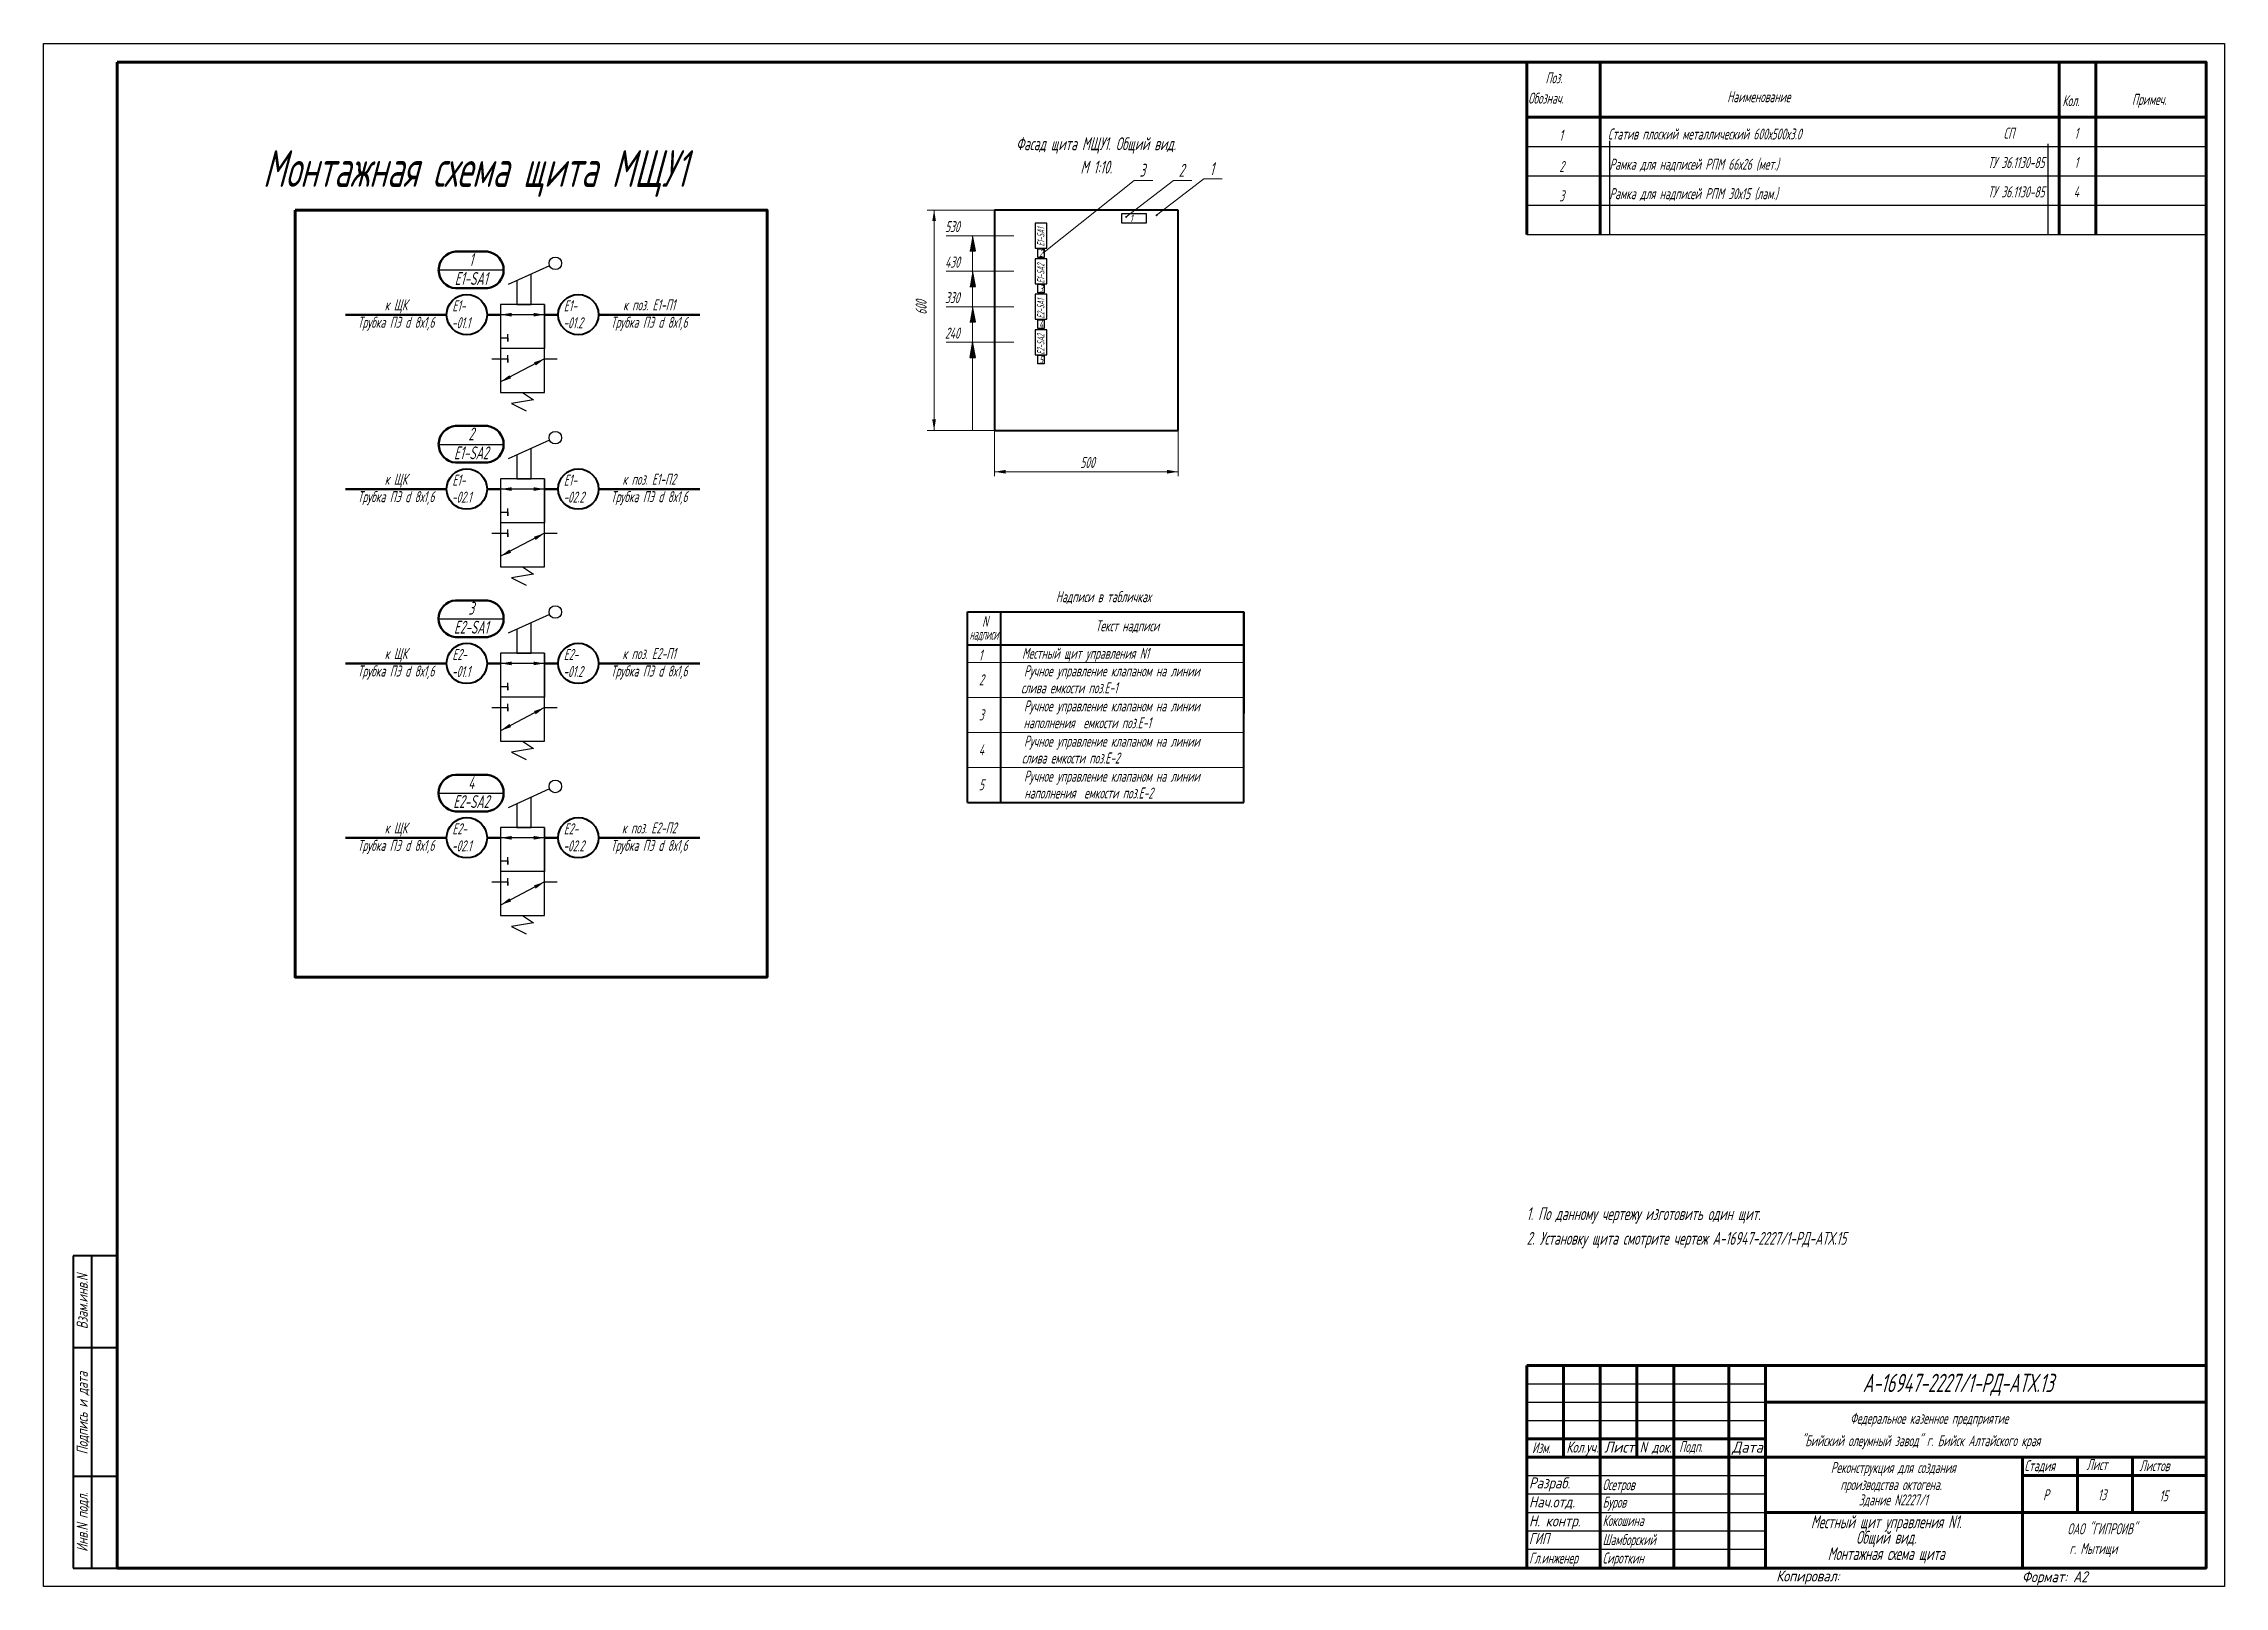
# Model space of a CAD drawing. Header units: millimetres. Extents: x -338 to 6826, y -8218 to 3153.
# Drawn here: x 2037 to 2631, y -6809 to -6389 of the extents above; entities that cross this region are included whole.
import ezdxf
from ezdxf.enums import TextEntityAlignment as Align

# ---------------------------------------------------------------- set-up
doc = ezdxf.new("R2010")
doc.units = ezdxf.units.MM
doc.layers.get('Defpoints').update_dxf_attribs({"color": 251})
for name, color, linetype, lineweight in [('RAZMER', 5, 'Continuous', 20), ('text', 41, 'Continuous', 20), ('Датчики', 31, 'Continuous', 50), ('Обводка', 6, 'Continuous', 25), ('Пн.кабель', 4, 'Continuous', 50), ('Рамка тонкая', 5, 'Continuous', 25), ('Текст_КИП', 2, 'Continuous', 25), ('Толст.рамка', 7, 'Continuous', 60), ('Тонкая', 5, 'Continuous', 20)]:
    doc.layers.add(name, color=color, linetype=linetype, lineweight=lineweight)
doc.layers.add('ТЕКСТ', color=2, linetype='Continuous')
doc.layers.add('Текст.', color=51, linetype='Continuous')
doc.styles.add('Simplex', font='simplex.shx', dxfattribs={"width": 0.7, "oblique": 15})

msp = doc.modelspace()

# ---------------------------------------------------------------- texts
at = {"style": 'Simplex', "oblique": 15, "width": 0.6}
for s, p in [('Е1-', (2148.26, -6461.89)), ('Е1-', (2178.62, -6461.89)), ('-01.1', (2148.12, -6466.53)), ('-01.2', (2178.48, -6466.53)), ('Е1-', (2148.26, -6509.36)), ('Е1-', (2178.62, -6509.36)), ('-02.1', (2148.12, -6514)), ('-02.2', (2178.48, -6514)), ('Е2-', (2148.26, -6556.83)), ('Е2-', (2178.62, -6556.83)), ('-01.1', (2148.12, -6561.47)), ('-01.2', (2178.48, -6561.47)), ('Е2-', (2148.26, -6604.3)), ('Е2-', (2178.62, -6604.3)), ('-02.1', (2148.12, -6608.94)), ('-02.2', (2178.48, -6608.94))]:
    msp.add_text(s, height=3, dxfattribs=at).set_placement(p)
at = {"color": 2, "style": 'Simplex', "oblique": 15, "width": 0.7}
for s, p in [('Взам.инв.N', (2048.96, -6731.54)), ('Подпись и дата', (2048.96, -6761.89)), ('Инв.N подл.', (2048.96, -6791.54))]:
    msp.add_text(s, height=3, rotation=90, dxfattribs=at).set_placement(p, align=Align.CENTER)
at = {"layer": 'text', "style": 'Simplex', "oblique": 15, "width": 0.6}
for s, p in [('Фасад щита МЩУ1. Общий вид. ', (2324.29, -6418.04)), ('М 1:10.', (2323.65, -6424.41)), ('3', (2336.2, -6425.26)), ('2', (2346.88, -6425.26)), ('1', (2355.15, -6424.85))]:
    msp.add_text(s, height=3.5, dxfattribs=at).set_placement(p, align=Align.CENTER)
for s, height, p in [('530', 3, (2282.47, -6440.36)), ('1', 2, (2332.84, -6437.58)), ('430', 3, (2282.47, -6450.03)), ('330', 3, (2282.47, -6459.69)), ('240', 3, (2282.47, -6469.35)), ('500', 3, (2319.3, -6504.55))]:
    msp.add_text(s, height=height, dxfattribs=at).set_placement(p)
msp.add_text('600', height=3, rotation=90, dxfattribs=at).set_placement((2277.47, -6460.87), align=Align.CENTER)
at = {"layer": 'ТЕКСТ', "style": 'Simplex', "oblique": 15, "width": 0.6}
for s, height, p in [('1', 3.5, (2153.39, -6449.57)), ('Е1-SA1', 3.5, (2153.39, -6454.72)), ('к ЩК', 3, (2132.92, -6461.65)), ('к поз. Е1-П1', 3, (2201.87, -6461.65)), ('2', 3.5, (2153.39, -6497.04)), ('Е1-SA2', 3.5, (2153.39, -6502.19)), ('к ЩК', 3, (2132.92, -6509.12)), ('к поз. Е1-П2', 3, (2201.87, -6509.12)), ('3', 3.5, (2153.39, -6544.51)), ('Е2-SA1', 3.5, (2153.39, -6549.66)), ('к ЩК', 3, (2132.92, -6556.59)), ('к поз. Е2-П1', 3, (2201.87, -6556.59)), ('4', 3.5, (2153.39, -6591.98)), ('Е2-SA2', 3.5, (2153.39, -6597.13)), ('к ЩК', 3, (2132.92, -6604.06)), ('к поз. Е2-П2', 3, (2201.87, -6604.06))]:
    msp.add_text(s, height=height, dxfattribs=at).set_placement(p, align=Align.CENTER)
at = {"layer": 'ТЕКСТ', "color": 4, "style": 'Simplex', "oblique": 15, "width": 0.6}
for p in [(2132.92, -6466.4), (2201.87, -6466.4), (2132.92, -6513.87), (2201.87, -6513.87), (2132.92, -6561.34), (2201.87, -6561.34), (2132.92, -6608.81), (2201.87, -6608.81)]:
    msp.add_text('Трубка ПЭ d 8х1,6', height=3, dxfattribs=at).set_placement(p, align=Align.CENTER)
at = {"layer": 'ТЕКСТ', "char_height": 3, "width": 19, "attachment_point": 4, "style": 'Simplex'}
for s, insert in [('{\\W0.8;Разраб.}', (2441.53, -6781.29)), ('{\\W0.8;Нач.отд.}', (2441.53, -6786.29)), ('ГИП', (2441.53, -6795.99)), ('{\\W0.8;Н. контр.}', (2441.53, -6791.62))]:
    msp.add_mtext(s, dxfattribs=dict(at, insert=insert))
at = {"layer": 'Текст.', "style": 'Simplex', "oblique": 15, "width": 0.6}
for s, height, p in [('Поз.', 3, (2446.03, -6399.84)), ('Обознач.', 3, (2441.31, -6405.37)), ('Наименование', 3, (2495.52, -6404.99)), ('Кол.', 3, (2586.81, -6406.06)), ('Примеч.', 3, (2605.75, -6405.72)), ('1', 3, (2449.78, -6415.48)), ('Статив плоский металлический 600х500х3.0', 3, (2463.02, -6415.14)), ('СП', 3, (2570.79, -6414.9)), ('2', 3, (2449.78, -6423.98)), ('Рамка для надписей РПМ 66х26 (мет.)', 3, (2463.44, -6423.38)), ('3', 3, (2449.78, -6431.98)), ('Рамка для надписей РПМ 30х15 (лам.)', 3, (2463.44, -6431.38)), ('1. По данному чертежу изготовить один щит.', 3.5, (2440.88, -6709.33)), ('2. Установку щита смотрите чертеж А-16947-2227/1-РД-АТХ.15', 3.5, (2440.88, -6716.04))]:
    msp.add_text(s, height=height, dxfattribs=at).set_placement(p)
for s, p in [('1', (2590.59, -6414.9)), ('1', (2590.59, -6422.88)), ('4', (2590.59, -6430.88))]:
    msp.add_text(s, height=3, dxfattribs=at).set_placement(p, align=Align.CENTER)
at = {"layer": 'Текст.', "lineweight": 40, "style": 'Simplex', "oblique": 15, "width": 0.6}
msp.add_text('Монтажная схема щита МЩУ1', height=10, dxfattribs=at).set_placement((2096.62, -6428.04))
at = {"layer": 'Текст.', "style": 'Simplex', "oblique": 15, "width": 0.6}
for p in [(2581.95, -6422.9), (2581.95, -6430.9)]:
    msp.add_text(' ТУ 36.1130-85', height=3, dxfattribs=at).set_placement(p, align=Align.RIGHT)
at = {"layer": 'Текст_КИП', "linetype": 'ByBlock', "lineweight": -3, "style": 'Simplex', "oblique": 15, "width": 0.5}
for s, p in [('Е1-SA1', (2309.56, -6444.21)), ('Е1-SA2', (2309.56, -6454.29)), ('Е2-SA1', (2309.56, -6463.86)), ('Е2-SA2', (2309.56, -6473.71))]:
    msp.add_text(s, height=2, rotation=90, dxfattribs=at).set_placement(p)
at = {"layer": 'Текст_КИП', "style": 'Simplex', "oblique": 15, "width": 0.6}
for s, height, p in [('2', 2, (2308.08, -6447.08)), ('3', 2, (2308.08, -6456.74)), ('4', 2, (2308.08, -6466.41)), ('5', 2, (2308.08, -6476.07)), ('Надписи в табличках', 3, (2312.66, -6541.1)), ('А-16947-2227/1-РД-АТХ.13', 5, (2532.44, -6756.16)), ('Федеральное казенное предприятие', 3, (2528.99, -6764.79)), ('Изм.', 3, (2442.37, -6772.78)), ('Подп.', 3, (2482.43, -6772.46)), ('"Бийский олеумный завод" г. Бийск Алтайского края ', 3, (2515.7, -6770.87)), ('Стадия', 3, (2576.47, -6777.68)), ('Лист', 3, (2593.41, -6777.37)), ('Листов', 3, (2607.81, -6777.68)), ('Осетров', 3, (2461.57, -6782.85)), ('Р', 3, (2581.57, -6785.6)), ('13', 3, (2596.48, -6785.6)), ('15', 3, (2613.23, -6785.9)), ('Буров', 3, (2461.57, -6787.61)), ('Кокошина', 3, (2461.57, -6792.61)), ('Шамборский', 3, (2461.57, -6797.82)), ('ОАО "ГИПРОИВ"', 3, (2588.19, -6794.87)), ('Гл.инженер', 3, (2441.57, -6802.82)), ('Сироткин', 3, (2461.57, -6802.82)), ('г. Мытищи', 3, (2588.74, -6800.23))]:
    msp.add_text(s, height=height, dxfattribs=at).set_placement(p)
for s, height, p in [('N', 3, (2293.36, -6547.82)), ('Текст надписи', 3, (2332.12, -6549.02)), ('Местный щит управления N1', 3, (2320.74, -6556.52)), ('слива емкости поз.Е-1', 3, (2316.33, -6565.9)), ('Ручное управление клапаном на линии ', 3, (2328.5, -6561.32)), ('Ручное управление клапаном на линии ', 3, (2328.5, -6570.85)), ('наполнения  емкости поз.Е-1', 3, (2321.21, -6575.42)), ('Ручное управление клапаном на линии ', 3, (2328.5, -6580.45)), ('слива емкости поз.Е-2', 3, (2316.71, -6585.02)), ('Ручное управление клапаном на линии ', 3, (2328.5, -6589.97)), ('наполнения  емкости поз.Е-2', 3, (2321.6, -6594.55)), ('Реконструкция для создания', 3, (2540.74, -6778.18)), ('производства октогена. ', 3, (2540.74, -6782.83)), ('Здание N2227/1', 3, (2540.74, -6786.99)), ('Местный щит управления N1.', 3.5, (2538.82, -6793.21)), ('Общий вид.', 3.5, (2538.82, -6797.44)), ('Монтажная схема щита', 3.5, (2538.82, -6801.87))]:
    msp.add_text(s, height=height, dxfattribs=at).set_placement(p, align=Align.CENTER)
at = {"layer": 'Текст_КИП', "style": 'Simplex', "oblique": 15}
for s, width, p, p2 in [('надписи', 0.416794, (2289.16, -6551.33), (2296.96, -6551.33)), ('Кол.уч.', 0.603486, (2451.71, -6772.62), (2460.42, -6772.62)), ('Лист', 0.686041, (2462, -6772.62), (2470.24, -6772.62)), ('N док.', 0.628372, (2471.66, -6772.62), (2480.37, -6772.62)), ('Дата', 0.652619, (2496.83, -6772.62), (2505.22, -6772.62))]:
    msp.add_text(s, height=3, dxfattribs=dict(at, width=width)).set_placement(p, p2, align=Align.FIT)
at = {"layer": 'Текст_КИП', "color": 3, "style": 'Simplex', "oblique": 15, "width": 0.6}
for s, p in [('1', (2292.11, -6557.04)), ('2', (2292.37, -6563.73)), ('3', (2292.37, -6573.26)), ('4', (2292.37, -6582.78)), ('5', (2292.37, -6592.3))]:
    msp.add_text(s, height=3, dxfattribs=at).set_placement(p, align=Align.CENTER)
at = {"layer": 'Текст_КИП', "color": 3, "style": 'Simplex', "oblique": 15, "width": 0.8}
for s, p in [('Копировал:', (2508.87, -6807.71)), ('Формат: А2', (2575.8, -6807.91))]:
    msp.add_text(s, height=3, dxfattribs=at).set_placement(p)

# ---------------------------------------------------------------- blocks, each defined once
blk = doc.blocks.new('ST1')
blk.add_solid([(0, 0.5), (0, -0.5), (3, 0)])

# ---------------------------------------------------------------- hatches: boundary and pattern name
at = {"ltscale": 0.5}
h = msp.add_hatch(color=256, dxfattribs=at)
edge = h.paths.add_edge_path()
edge.add_arc((2331.82, -6436.19), 0.277, 0, 360)
h = msp.add_hatch(color=256, dxfattribs=at)
edge = h.paths.add_edge_path()
edge.add_arc((2340.09, -6435.77), 0.277, 0, 360)
for points in [[(2290.77, -6445.47), (2289.94, -6441.33), (2289.23, -6445.47)], [(2290.77, -6455.13), (2289.94, -6451), (2289.23, -6455.13)], [(2290.77, -6464.79), (2289.94, -6460.66), (2289.23, -6464.79)], [(2290.77, -6474.46), (2289.94, -6470.32), (2289.23, -6474.46)]]:
    msp.add_hatch(color=256).paths.add_polyline_path(points)
h = msp.add_hatch(color=256, dxfattribs=at)
edge = h.paths.add_edge_path()
edge.add_arc((2309.36, -6445.91), 0.277, 0, 360)

# ---------------------------------------------------------------- linework, layer by layer
at = {"lineweight": 60}
for p, q in [((2440.94, -6394.04), (2440.94, -6441.04)), ((2625.94, -6394.04), (2440.94, -6394.04)), ((2460.94, -6394.04), (2460.94, -6441.04)), ((2585.94, -6394.04), (2585.94, -6441.04)), ((2595.94, -6441.04), (2595.94, -6394.04)), ((2440.94, -6409.04), (2625.94, -6409.04))]:
    msp.add_line(p, q, dxfattribs=at)
at = {"lineweight": -3}
for p, q in [((2440.94, -6417.04), (2625.94, -6417.04)), ((2440.94, -6425.04), (2625.94, -6425.04)), ((2440.94, -6433.04), (2625.94, -6433.04)), ((2440.94, -6441.04), (2625.94, -6441.04))]:
    msp.add_line(p, q, dxfattribs=at)
at = {"lineweight": 40, "ltscale": 0.5}
for p, q in [((2295.96, -6434.33), (2295.96, -6494.33)), ((2345.96, -6434.33), (2295.96, -6434.33)), ((2345.96, -6494.33), (2345.96, -6434.33)), ((2295.96, -6494.33), (2345.96, -6494.33))]:
    msp.add_line(p, q, dxfattribs=at)
at = {"color": 3}
for p, q in [((2310.23, -6437.93), (2307.03, -6437.93)), ((2307.03, -6437.93), (2307.03, -6444.73)), ((2310.23, -6444.73), (2310.23, -6437.93)), ((2307.03, -6444.73), (2310.23, -6444.73)), ((2310.23, -6447.6), (2307.03, -6447.6)), ((2307.03, -6447.6), (2307.03, -6454.4)), ((2310.23, -6454.4), (2310.23, -6447.6)), ((2307.03, -6454.4), (2310.23, -6454.4)), ((2161.4, -6460.01), (2161.4, -6484.01)), ((2173.4, -6460.01), (2161.4, -6460.01)), ((2173.4, -6484.01), (2173.4, -6460.01)), ((2173.4, -6460.01), (2173.4, -6472.01)), ((2310.23, -6457.26), (2307.03, -6457.26)), ((2307.03, -6457.26), (2307.03, -6464.06)), ((2310.23, -6464.06), (2310.23, -6457.26)), ((2163.4, -6470.14), (2163.4, -6468.14)), ((2307.03, -6464.06), (2310.23, -6464.06)), ((2310.23, -6466.92), (2307.03, -6466.92)), ((2307.03, -6466.92), (2307.03, -6473.72)), ((2310.23, -6473.72), (2310.23, -6466.92)), ((2161.4, -6469.14), (2163.4, -6469.14)), ((2173.4, -6472.01), (2161.4, -6472.01)), ((2163.4, -6469.14), (2163.4, -6470.14)), ((2163.4, -6475.83), (2163.4, -6473.83)), ((2307.03, -6473.72), (2310.23, -6473.72)), ((2159.06, -6474.83), (2163.4, -6474.83)), ((2163.4, -6474.83), (2163.4, -6475.83)), ((2173.4, -6474.83), (2176.8, -6474.83)), ((2161.4, -6484.01), (2173.4, -6484.01)), ((2161.4, -6507.49), (2161.4, -6531.49)), ((2173.4, -6507.49), (2161.4, -6507.49)), ((2173.4, -6531.49), (2173.4, -6507.49)), ((2173.4, -6507.49), (2173.4, -6519.49)), ((2163.4, -6517.61), (2163.4, -6515.61)), ((2161.4, -6516.61), (2163.4, -6516.61)), ((2173.4, -6519.49), (2161.4, -6519.49)), ((2163.4, -6516.61), (2163.4, -6517.61)), ((2163.4, -6523.3), (2163.4, -6521.3)), ((2159.06, -6522.3), (2163.4, -6522.3)), ((2163.4, -6522.3), (2163.4, -6523.3)), ((2173.4, -6522.3), (2176.8, -6522.3)), ((2161.4, -6531.49), (2173.4, -6531.49)), ((2161.4, -6554.96), (2161.4, -6578.96)), ((2173.4, -6554.96), (2161.4, -6554.96)), ((2173.4, -6578.96), (2173.4, -6554.96)), ((2173.4, -6554.96), (2173.4, -6566.96)), ((2163.4, -6565.08), (2163.4, -6563.08)), ((2161.4, -6564.08), (2163.4, -6564.08)), ((2173.4, -6566.96), (2161.4, -6566.96)), ((2163.4, -6564.08), (2163.4, -6565.08)), ((2163.4, -6570.77), (2163.4, -6568.77)), ((2159.06, -6569.77), (2163.4, -6569.77)), ((2163.4, -6569.77), (2163.4, -6570.77)), ((2173.4, -6569.77), (2176.8, -6569.77)), ((2161.4, -6578.96), (2173.4, -6578.96)), ((2161.4, -6602.43), (2161.4, -6626.43)), ((2173.4, -6602.43), (2161.4, -6602.43)), ((2173.4, -6626.43), (2173.4, -6602.43)), ((2173.4, -6602.43), (2173.4, -6614.43)), ((2163.4, -6612.55), (2163.4, -6610.55)), ((2161.4, -6611.55), (2163.4, -6611.55)), ((2173.4, -6614.43), (2161.4, -6614.43)), ((2163.4, -6611.55), (2163.4, -6612.55)), ((2163.4, -6618.24), (2163.4, -6616.24)), ((2159.06, -6617.24), (2163.4, -6617.24)), ((2163.4, -6617.24), (2163.4, -6618.24)), ((2173.4, -6617.24), (2176.8, -6617.24)), ((2161.4, -6626.43), (2173.4, -6626.43))]:
    msp.add_line(p, q, dxfattribs=at)
for p, q in [((2290.77, -6445.47), (2289.94, -6441.33)), ((2289.23, -6445.47), (2290.77, -6445.47)), ((2289.23, -6455.13), (2290.77, -6455.13)), ((2290.77, -6455.13), (2289.94, -6451)), ((2290.77, -6464.79), (2289.94, -6460.66)), ((2289.23, -6464.79), (2290.77, -6464.79)), ((2289.94, -6470.32), (2289.23, -6474.46)), ((2289.23, -6474.46), (2290.77, -6474.46)), ((2290.77, -6474.46), (2289.94, -6470.32))]:
    msp.add_line(p, q)
at = {"color": 0, "linetype": 'ByBlock'}
for p, q in [((2144.54, -6450.66), (2162.25, -6450.66)), ((2144.54, -6498.13), (2162.25, -6498.13)), ((2144.54, -6545.6), (2162.25, -6545.6)), ((2144.54, -6593.07), (2162.25, -6593.07))]:
    msp.add_line(p, q, dxfattribs=at)
at = {"color": 2, "ltscale": 0.2}
for p, q in [((2174.75, -6449.54), (2163.51, -6454.63)), ((2165.82, -6453.58), (2165.82, -6460.01)), ((2169.74, -6460.01), (2169.74, -6451.81)), ((2165.82, -6460.01), (2169.74, -6460.01)), ((2174.75, -6497.01), (2163.51, -6502.1)), ((2165.82, -6501.05), (2165.82, -6507.49)), ((2169.74, -6507.49), (2169.74, -6499.28)), ((2165.82, -6507.49), (2169.74, -6507.49)), ((2174.75, -6544.48), (2163.51, -6549.57)), ((2165.82, -6548.52), (2165.82, -6554.96)), ((2169.74, -6554.96), (2169.74, -6546.75)), ((2165.82, -6554.96), (2169.74, -6554.96)), ((2174.75, -6591.95), (2163.51, -6597.04)), ((2165.82, -6595.99), (2165.82, -6602.43)), ((2169.74, -6602.43), (2169.74, -6594.22)), ((2165.82, -6602.43), (2169.74, -6602.43))]:
    msp.add_line(p, q, dxfattribs=at)
at = {"lineweight": 30}
for p, q in [((2345.96, -6448.41), (2345.96, -6451.91)), ((2295.96, -6467.79), (2295.96, -6471.29)), ((2295.96, -6467.79), (2295.96, -6471.29)), ((2345.96, -6467.79), (2345.96, -6471.29)), ((2295.96, -6487.67), (2295.96, -6491.17)), ((2295.96, -6487.67), (2295.96, -6491.17)), ((2345.96, -6487.67), (2345.96, -6491.17))]:
    msp.add_line(p, q, dxfattribs=at)
at = {"color": 6}
for p, q in [((2173.4, -6462.83), (2161.4, -6462.83)), ((2173.4, -6474.83), (2161.4, -6481.14)), ((2173.4, -6510.3), (2161.4, -6510.3)), ((2173.4, -6522.3), (2161.4, -6528.61)), ((2173.4, -6557.77), (2161.4, -6557.77)), ((2173.4, -6569.77), (2161.4, -6576.08)), ((2173.4, -6605.24), (2161.4, -6605.24)), ((2173.4, -6617.24), (2161.4, -6623.55))]:
    msp.add_line(p, q, dxfattribs=at)
at = {"color": 1}
for p, q in [((2170.4, -6486.01), (2164.4, -6487.01)), ((2167.4, -6484.01), (2170.4, -6486.01)), ((2164.4, -6487.01), (2168.4, -6489.01)), ((2170.4, -6533.49), (2164.4, -6534.49)), ((2167.4, -6531.49), (2170.4, -6533.49)), ((2164.4, -6534.49), (2168.4, -6536.49)), ((2170.4, -6580.96), (2164.4, -6581.96)), ((2167.4, -6578.96), (2170.4, -6580.96)), ((2164.4, -6581.96), (2168.4, -6583.96)), ((2170.4, -6628.43), (2164.4, -6629.43)), ((2167.4, -6626.43), (2170.4, -6628.43)), ((2164.4, -6629.43), (2168.4, -6631.43))]:
    msp.add_line(p, q, dxfattribs=at)
at = {"lineweight": 40}
for p, q in [((2288.61, -6543.68), (2363.82, -6543.68)), ((2288.61, -6595.65), (2288.61, -6543.68)), ((2297.61, -6543.68), (2297.61, -6595.65)), ((2363.82, -6543.68), (2363.82, -6571.43)), ((2363.82, -6595.65), (2363.82, -6543.68)), ((2288.61, -6552.68), (2363.82, -6552.68)), ((2288.61, -6595.65), (2363.82, -6595.65))]:
    msp.add_line(p, q, dxfattribs=at)
at = {"color": 7, "lineweight": 40}
for p, q in [((2044.96, -6719.04), (2044.96, -6804.04)), ((2056.96, -6719.04), (2044.96, -6719.04)), ((2049.96, -6719.04), (2049.96, -6804.04)), ((2044.96, -6744.04), (2056.96, -6744.04)), ((2044.96, -6779.04), (2056.96, -6779.04)), ((2044.96, -6804.04), (2056.96, -6804.04))]:
    msp.add_line(p, q, dxfattribs=at)
at = {"lineweight": 60}
msp.add_lwpolyline([(2056.94, -6394.04), (2625.94, -6394.04), (2625.94, -6804.04), (2056.94, -6804.04)], close=True, dxfattribs=at)
at = {"color": 5, "lineweight": 60}
msp.add_lwpolyline([(2105.42, -6434.33), (2234.01, -6434.33), (2234.01, -6643.18), (2105.42, -6643.18)], close=True, dxfattribs=at)
at = {"ltscale": 0.5}
msp.add_lwpolyline([(2330.65, -6435.27), (2337.25, -6435.27), (2337.25, -6437.87), (2330.65, -6437.87)], close=True, dxfattribs=at)
at = {"color": 0, "ltscale": 0.5}
for points in [[(2307.76, -6444.9), (2309.49, -6444.9), (2309.49, -6447.24), (2307.76, -6447.24)], [(2307.76, -6454.56), (2309.49, -6454.56), (2309.49, -6456.9), (2307.76, -6456.9)], [(2307.76, -6464.23), (2309.49, -6464.23), (2309.49, -6466.57), (2307.76, -6466.57)], [(2307.76, -6473.89), (2309.49, -6473.89), (2309.49, -6476.23), (2307.76, -6476.23)]]:
    msp.add_lwpolyline(points, close=True, dxfattribs=at)
at = {"color": 3}
for centre in [(2176.31, -6448.84), (2176.31, -6496.31), (2176.31, -6543.78), (2176.31, -6591.25)]:
    msp.add_circle(centre, 1.71, dxfattribs=at)
at = {"color": 0, "linetype": 'ByBlock'}
for points in [[(2278.99, -6437.33), (2279.99, -6437.33), (2279.49, -6434.33)], [(2278.99, -6491.33), (2279.99, -6491.33), (2279.49, -6494.33)]]:
    msp.add_solid(points, dxfattribs=at)
at = {"layer": 'Defpoints'}
for p, q in [((2463.44, -6415.48), (2463.44, -6441.04)), ((2582.81, -6416.29), (2582.81, -6441.04))]:
    msp.add_line(p, q, dxfattribs=at)
at = {"layer": 'Defpoints', "color": 0, "linetype": 'ByBlock'}
msp.add_point((2281.39, -6434.33), dxfattribs=at)
at = {"layer": 'RAZMER', "ltscale": 0.5}
for p, q in [((2334.01, -6426.28), (2309.49, -6445.82)), ((2344.69, -6426.28), (2331.82, -6436.19)), ((2352.96, -6425.87), (2340.1, -6435.77))]:
    msp.add_line(p, q, dxfattribs=at)
at = {"layer": 'Датчики'}
for points in [[(2149.17, -6445.66, 0.926486), (2149.17, -6455.64, 0.920396)], [(2157.87, -6455.64, 0.877065), (2157.87, -6445.66, 0.890947)], [(2149.17, -6493.13, 0.926486), (2149.17, -6503.11, 0.920396)], [(2157.87, -6503.11, 0.877065), (2157.87, -6493.13, 0.890947)], [(2149.17, -6540.6, 0.926486), (2149.17, -6550.59, 0.920396)], [(2157.87, -6550.59, 0.877065), (2157.87, -6540.6, 0.890947)], [(2149.17, -6588.07, 0.926486), (2149.17, -6598.06, 0.920396)], [(2157.87, -6598.06, 0.877065), (2157.87, -6588.07, 0.890947)]]:
    msp.add_lwpolyline(points, format="xyb", dxfattribs=at)
for points in [[(2157.87, -6445.66), (2149.17, -6445.66)], [(2157.87, -6455.64), (2149.17, -6455.64)], [(2157.87, -6493.13), (2149.17, -6493.13)], [(2157.87, -6503.11), (2149.17, -6503.11)], [(2157.87, -6540.6), (2149.17, -6540.6)], [(2157.87, -6550.59), (2149.17, -6550.59)], [(2157.87, -6588.07), (2149.17, -6588.07)], [(2157.87, -6598.06), (2149.17, -6598.06)]]:
    msp.add_lwpolyline(points, dxfattribs=at)
at = {"layer": 'Обводка', "color": 155}
for p, q in [((2440.94, -6753.89), (2505.94, -6753.89)), ((2440.94, -6758.89), (2505.94, -6758.89)), ((2440.94, -6763.89), (2505.94, -6763.89)), ((2440.94, -6778.89), (2505.94, -6778.89)), ((2440.94, -6783.89), (2505.94, -6783.89)), ((2440.94, -6788.89), (2505.94, -6788.89)), ((2440.94, -6793.89), (2505.94, -6793.89)), ((2440.94, -6798.89), (2505.94, -6798.89))]:
    msp.add_line(p, q, dxfattribs=at)
at = {"layer": 'Пн.кабель'}
for p, q in [((2146.72, -6462.83), (2119.13, -6462.83)), ((2157.72, -6462.83), (2161.4, -6462.83)), ((2173.4, -6462.83), (2177.08, -6462.83)), ((2215.66, -6462.83), (2188.08, -6462.83)), ((2146.72, -6510.3), (2119.13, -6510.3)), ((2157.72, -6510.3), (2161.4, -6510.3)), ((2173.4, -6510.3), (2177.08, -6510.3)), ((2215.66, -6510.3), (2188.08, -6510.3)), ((2146.72, -6557.77), (2119.13, -6557.77)), ((2157.72, -6557.77), (2161.4, -6557.77)), ((2173.4, -6557.77), (2177.08, -6557.77)), ((2215.66, -6557.77), (2188.08, -6557.77)), ((2146.72, -6605.24), (2119.13, -6605.24)), ((2157.72, -6605.24), (2161.4, -6605.24)), ((2173.4, -6605.24), (2177.08, -6605.24)), ((2215.66, -6605.24), (2188.08, -6605.24))]:
    msp.add_line(p, q, dxfattribs=at)
at = {"layer": 'Пн.кабель', "lineweight": 40}
for centre in [(2152.22, -6462.83), (2182.58, -6462.83), (2152.22, -6510.3), (2182.58, -6510.3), (2152.22, -6557.77), (2182.58, -6557.77), (2152.22, -6605.24), (2182.58, -6605.24)]:
    msp.add_circle(centre, 5.5, dxfattribs=at)
at = {"layer": 'Рамка тонкая'}
msp.add_lwpolyline([(2036.94, -6389.04), (2630.94, -6389.04), (2630.94, -6809.04), (2036.94, -6809.04)], close=True, dxfattribs=at)
at = {"layer": 'Толст.рамка', "lineweight": 60}
for p, q in [((2440.94, -6748.89), (2625.94, -6748.89)), ((2440.94, -6803.89), (2440.94, -6748.89)), ((2450.94, -6773.89), (2450.94, -6748.89)), ((2460.94, -6803.89), (2460.94, -6748.89)), ((2470.94, -6773.89), (2470.94, -6748.89)), ((2480.94, -6803.89), (2480.94, -6748.89)), ((2495.94, -6803.89), (2495.94, -6748.89)), ((2505.94, -6803.89), (2505.94, -6748.89)), ((2505.94, -6758.89), (2625.94, -6758.89)), ((2440.94, -6768.89), (2505.94, -6768.89)), ((2440.94, -6773.89), (2505.94, -6773.89)), ((2505.94, -6773.89), (2625.94, -6773.89)), ((2575.94, -6773.89), (2575.94, -6803.89)), ((2590.94, -6788.89), (2590.94, -6773.89)), ((2605.94, -6788.89), (2605.94, -6773.89)), ((2575.94, -6778.89), (2625.94, -6778.89)), ((2505.94, -6788.89), (2625.94, -6788.89))]:
    msp.add_line(p, q, dxfattribs=at)
at = {"layer": 'Тонкая'}
for p, q in [((2339.05, -6426.28), (2334.01, -6426.28)), ((2349.73, -6426.28), (2344.69, -6426.28)), ((2358, -6425.87), (2352.96, -6425.87)), ((2288.61, -6557.48), (2363.82, -6557.48)), ((2288.61, -6567.08), (2363.82, -6567.08)), ((2288.61, -6576.6), (2363.82, -6576.6)), ((2288.61, -6586.12), (2363.82, -6586.12))]:
    msp.add_line(p, q, dxfattribs=at)
at = {"layer": 'Тонкая', "ltscale": 0.5}
for p, q in [((2277.6, -6434.33), (2296.62, -6434.33)), ((2279.49, -6434.33), (2279.49, -6494.33)), ((2282.79, -6441.33), (2301.23, -6441.33)), ((2289.94, -6441.33), (2289.94, -6494.33)), ((2282.79, -6451), (2301.23, -6451)), ((2282.79, -6460.66), (2301.23, -6460.66)), ((2282.79, -6470.32), (2301.23, -6470.32)), ((2277.6, -6494.33), (2295.96, -6494.33)), ((2295.96, -6494.33), (2295.96, -6506.83)), ((2295.96, -6494.33), (2295.96, -6506.83)), ((2345.96, -6494.33), (2345.96, -6506.83)), ((2345.96, -6494.33), (2345.96, -6506.83)), ((2295.96, -6505.59), (2345.96, -6505.59))]:
    msp.add_line(p, q, dxfattribs=at)
for points in [[(2298.96, -6505.09), (2298.96, -6506.09), (2295.96, -6505.59)], [(2342.96, -6505.09), (2342.96, -6506.09), (2345.96, -6505.59)]]:
    msp.add_solid(points, dxfattribs=at)

# ---------------------------------------------------------------- block references
at = {"color": 3, "xscale": -1, "rotation": 0.001244706337280022}
for p in [(2164.4, -6462.83), (2164.4, -6510.3), (2164.4, -6557.77), (2164.4, -6605.24)]:
    msp.add_blockref('ST1', p, dxfattribs=at)
at = {"color": 3}
for p, rotation in [((2170.4, -6462.83), 359.9987552936627), ((2170.75, -6476.24), 28.00468186881031), ((2164.05, -6479.73), 208.0046818688103), ((2170.4, -6510.3), 359.9987552936627), ((2170.75, -6523.71), 28.00468186881031), ((2164.05, -6527.2), 208.0046818688103), ((2170.4, -6557.77), 359.9987552936627), ((2170.75, -6571.18), 28.00468186881031), ((2164.05, -6574.67), 208.0046818688103), ((2170.4, -6605.24), 359.9987552936627), ((2170.75, -6618.65), 28.00468186881031), ((2164.05, -6622.14), 208.0046818688103)]:
    msp.add_blockref('ST1', p, dxfattribs=dict(at, rotation=rotation))

msp.set_redraw_order([(e.dxf.handle, doc.entitydb.next_handle()) for e in msp.query("TEXT MTEXT ATTDEF DIMENSION ARC_DIMENSION")])  # texts and dimensions are drawn at this point

doc.saveas('drawing.dxf')
